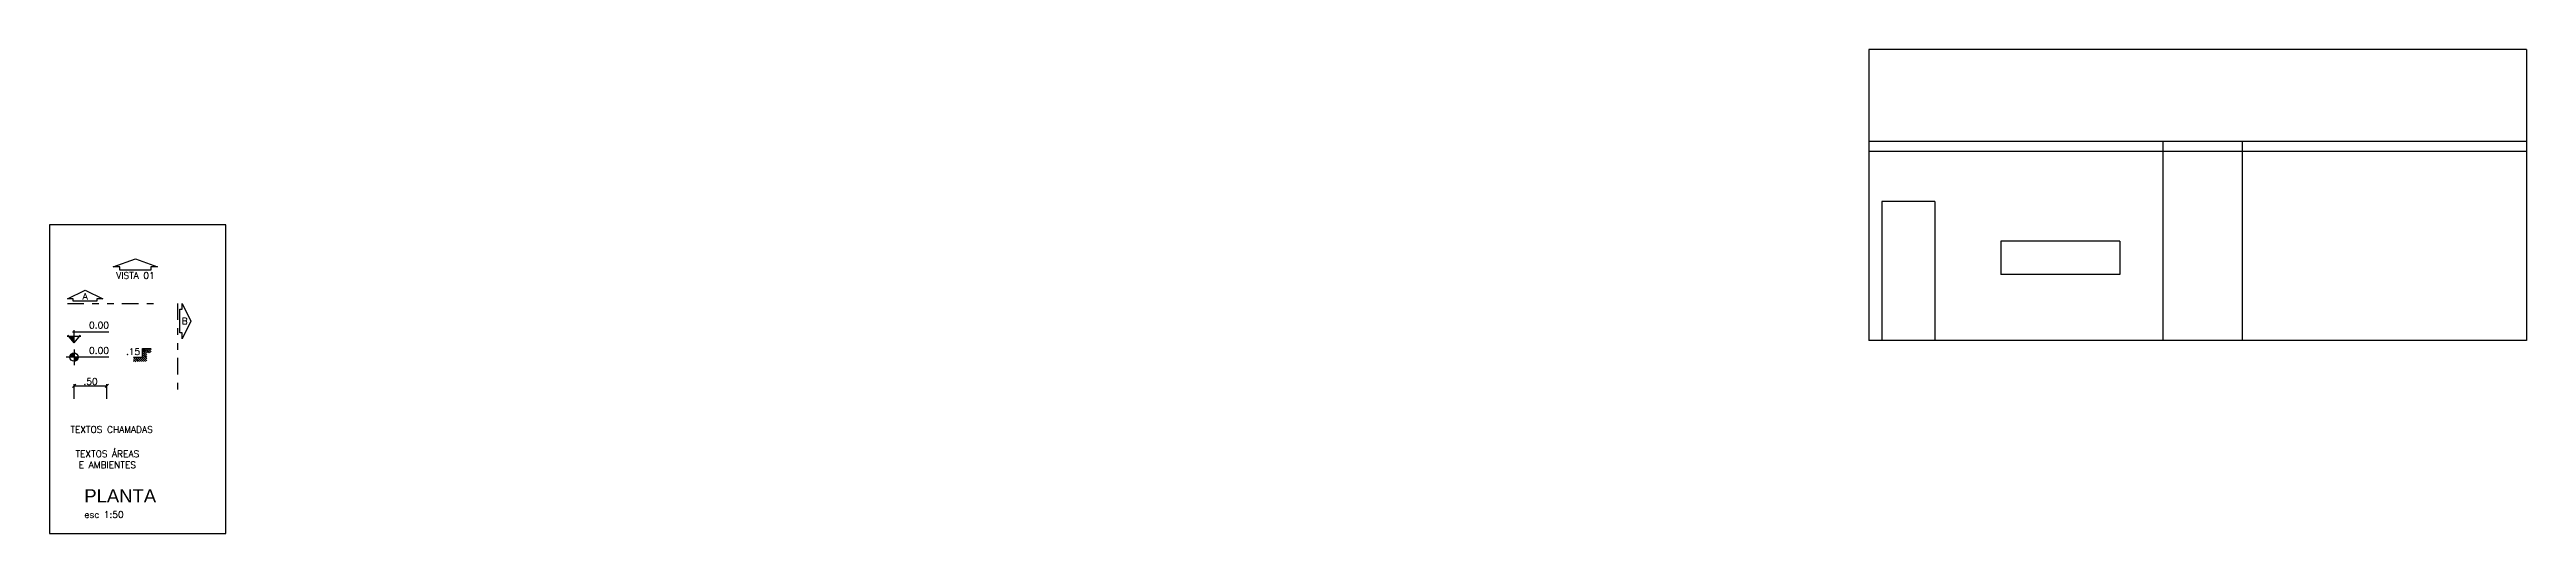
# Model space of a CAD drawing. Header units: metres. Extents: x 433 to 682, y 535 to 584.
# Drawn here: x 434.9 to 472.37, y 559.99 to 567.3 of the extents above; entities that cross this region are included whole.
import ezdxf

# ---------------------------------------------------------------- set-up
doc = ezdxf.new("R2010")
doc.units = ezdxf.units.M
doc.linetypes.add('DIVIDE', pattern=[1.25, 0.5, -0.25, 0, -0.25, 0, -0.25])
for name, color, linetype in [('ARQ-COTAS', 30, 'Continuous'), ('ARQ-LINHACORTE', 3, 'DIVIDE'), ('ARQ-NIVEL', 1, 'Continuous'), ('ARQ-PISO', 8, 'Continuous'), ('ARQ-TEXTO2', 2, 'Continuous'), ('ARQ-TEXTO3', 3, 'Continuous'), ('ARQ-TEXTO4', 4, 'Continuous'), ('ARQ_ALVENARIA', 4, 'Continuous')]:
    doc.layers.add(name, color=color, linetype=linetype)
doc.styles.add('ROMANS', font='romans.shx')
doc.dimstyles.new('1-50', dxfattribs={"dimscale": 0.5, "dimtxt": 0.2, "dimasz": 0.1, "dimexe": 0.05, "dimexo": 0.1, "dimgap": 0.03, "dimtad": 1, "dimzin": 5, "dimdsep": 46, "dimtxsty": 'ROMANS', "dimblk": 'OBLIQUE', "dimcen": 0, "dimclrd": 256, "dimclre": 256, "dimclrt": 2, "dimadec": 0, "dimazin": 0, "dimtfac": 1, "dimtofl": 0, "dimtmove": 2, "dimatfit": 3, "dimfxl": 0.04, "dimtolj": 1, "dimtzin": 1, "dimarcsym": 0})

msp = doc.modelspace()

# ---------------------------------------------------------------- texts
at = {"layer": 'ARQ-LINHACORTE', "color": 2, "char_height": 0.1, "style": 'ROMANS'}
for s, insert, attachment_point in [('VISTA 01', (436.201, 563.939), 2), ('A', (435.44, 563.574), 5), ('B', (436.947, 563.201), 5)]:
    msp.add_mtext(s, dxfattribs=dict(at, insert=insert, attachment_point=attachment_point))
at = {"layer": 'ARQ-NIVEL', "color": 2, "char_height": 0.1, "attachment_point": 9, "style": 'ROMANS'}
for s, insert in [('0.00', (435.801, 563.088)), ('0.00', (435.801, 562.706)), ('.15', (436.273, 562.688))]:
    msp.add_mtext(s, dxfattribs=dict(at, insert=insert))
at = {"layer": 'ARQ-TEXTO2', "insert": (435.218, 561.611), "char_height": 0.1, "attachment_point": 1, "style": 'ROMANS'}
msp.add_mtext('TEXTOS CHAMADAS', dxfattribs=at)
at = {"layer": 'ARQ-TEXTO3', "insert": (435.777, 561.11), "char_height": 0.1, "attachment_point": 5, "style": 'ROMANS'}
msp.add_mtext('TEXTOS ÁREAS\\PE AMBIENTES', dxfattribs=at)
at = {"layer": 'ARQ-TEXTO4', "insert": (435.428, 560.658), "char_height": 0.1, "attachment_point": 1, "style": 'ROMANS'}
msp.add_mtext('{\\fArial|b0|i0|c238|p34;\\H2x;\\C4;PLANTA\\Fromans|c0;\\H0.6666x;\\P\\H0.7501x;\\C2;esc 1:50}', dxfattribs=at)

# ---------------------------------------------------------------- blocks, each defined once
blk = doc.blocks.new('_Oblique')
at = {"color": 0, "linetype": 'ByBlock', "lineweight": -2}
blk.add_line((-0.5, -0.5), (0.5, 0.5), dxfattribs=at)
blk = doc.blocks.new('*D57')
at = {"layer": 'ARQ-COTAS', "lineweight": -2, "transparency": 16777216}
for p, q in [((435.273, 562.026), (435.273, 562.247)), ((435.273, 562.222), (435.77, 562.222)), ((435.77, 562.026), (435.77, 562.247))]:
    blk.add_line(p, q, dxfattribs=at)
at = {"layer": 'DEFPOINTS', "color": 0, "transparency": 16777216}
for p in [(435.77, 562.222), (435.273, 561.976), (435.77, 561.976)]:
    blk.add_point(p, dxfattribs=at)
at = {"layer": 'ARQ-COTAS', "lineweight": -2, "transparency": 16777216, "xscale": 0.05, "yscale": 0.05, "zscale": 0.05, "rotation": 180}
blk.add_blockref('_Oblique', (435.273, 562.222), dxfattribs=at)
at = {"layer": 'ARQ-COTAS', "lineweight": -2, "transparency": 16777216, "xscale": 0.05, "yscale": 0.05, "zscale": 0.05}
blk.add_blockref('_Oblique', (435.77, 562.222), dxfattribs=at)
at = {"layer": 'ARQ-COTAS', "color": 2, "transparency": 16777216, "insert": (435.522, 562.287), "char_height": 0.1, "attachment_point": 5, "style": 'ROMANS'}
blk.add_mtext('\\A1;.50', dxfattribs=at)
blk = doc.blocks.new('A$C4D0E081D')
at = {"layer": 'ARQ-NIVEL'}
h = blk.add_hatch(dxfattribs=at)
h.set_pattern_fill('ANSI31', color=8, scale=0.25, angle=90, style=0)
h.set_pattern_definition([(135, (-18.381433, -69.158416), (-0.022097087, -0.022097087), [])])
h.paths.add_polyline_path([(0.4, 0.3), (0.2, 0.3), (0.2, 0.1), (0, 0.1), (0, 0), (0.3, 0), (0.3, 0.2), (0.4, 0.2)])
at = {"layer": 'ARQ-NIVEL', "color": 2}
blk.add_lwpolyline([(0, 0.1), (0.2, 0.1), (0.2, 0.3), (0.4, 0.3)], dxfattribs=at)
blk = doc.blocks.new('nivel planta')
at = {"layer": 'ARQ-NIVEL', "color": 1}
for p, q in [((0, 0), (-0.969, 0)), ((-0.884, 0.007), (-0.791, 0.007)), ((-0.883, 0.015), (-0.791, 0.015)), ((-0.882, 0.023), (-0.791, 0.023)), ((-0.88, 0.03), (-0.791, 0.03)), ((-0.876, 0.038), (-0.791, 0.038)), ((-0.873, 0.046), (-0.791, 0.046)), ((-0.868, 0.054), (-0.791, 0.054)), ((-0.861, 0.062), (-0.791, 0.062)), ((-0.854, 0.069), (-0.791, 0.069)), ((-0.844, 0.077), (-0.791, 0.077)), ((-0.83, 0.085), (-0.791, 0.085)), ((-0.791, 0.174), (-0.791, -0.179)), ((-0.791, -0.001), (-0.697, -0.001)), ((-0.791, -0.009), (-0.698, -0.009)), ((-0.791, -0.016), (-0.699, -0.016)), ((-0.791, -0.024), (-0.7, -0.024)), ((-0.791, -0.032), (-0.703, -0.032)), ((-0.791, -0.04), (-0.706, -0.04)), ((-0.791, -0.048), (-0.71, -0.048)), ((-0.791, -0.056), (-0.715, -0.056)), ((-0.791, -0.063), (-0.722, -0.063)), ((-0.791, -0.071), (-0.73, -0.071)), ((-0.791, -0.079), (-0.74, -0.079)), ((-0.791, -0.087), (-0.755, -0.087))]:
    blk.add_line(p, q, dxfattribs=at)
blk.add_circle((-0.791, 0), 0.0937, dxfattribs=at)
blk = doc.blocks.new('nivel corte')
at = {"color": 1}
for p, q in [((-0.155, 0.15), (0.155, 0.15)), ((0, 0), (-0.144, 0.174)), ((0, 0.141), (-0.117, 0.141)), ((0, 0.131), (-0.109, 0.131)), ((0, 0.122), (-0.101, 0.122)), ((0, 0.113), (-0.093, 0.113)), ((0, 0.103), (-0.086, 0.103)), ((0, 0.094), (-0.078, 0.094)), ((0, 0.084), (-0.07, 0.084)), ((0, 0.075), (-0.062, 0.075)), ((0, 0.066), (-0.054, 0.066)), ((0, 0.056), (-0.047, 0.056)), ((0, 0.047), (-0.039, 0.047)), ((-0.038, 0.249), (0.791, 0.249)), ((0, 0.038), (-0.031, 0.038)), ((0, 0.028), (-0.023, 0.028)), ((0, 0.019), (-0.016, 0.019)), ((0, 0.009), (-0.008, 0.009)), ((0, 0), (0, 0.287)), ((0, 0), (0.144, 0.174))]:
    blk.add_line(p, q, dxfattribs=at)

# ---------------------------------------------------------------- dimensions: what is measured, and where the dimension line sits
at = {"layer": 'ARQ-COTAS'}
dim = msp.add_linear_dim(base=(435.77, 562.222), p1=(435.273, 561.976), p2=(435.77, 561.976), dimstyle='1-50', dxfattribs=at)
dim.commit()
dim.dimension.update_dxf_attribs({"geometry": '*D57', "text_midpoint": (435.522, 562.287)})

# ---------------------------------------------------------------- linework, layer by layer
msp.add_lwpolyline([(434.902, 559.99), (437.569, 559.99), (437.569, 564.657), (434.902, 564.657)], close=True)
at = {"layer": 'ARQ-LINHACORTE', "ltscale": 0.5}
for p, q in [((435.173, 563.467), (436.507, 563.467)), ((436.84, 563.467), (436.84, 562.134))]:
    msp.add_line(p, q, dxfattribs=at)
at = {"layer": 'ARQ-LINHACORTE', "linetype": 'ByBlock'}
for points in [[(436.434, 563.972), (435.967, 563.972), (435.967, 564.022), (435.867, 564.022), (436.201, 564.139), (436.534, 564.022), (436.434, 564.022), (436.434, 563.972)], [(435.618, 563.501), (435.262, 563.501), (435.262, 563.534), (435.173, 563.534), (435.44, 563.667), (435.707, 563.534), (435.618, 563.534), (435.618, 563.501)], [(436.873, 563.023), (436.873, 563.378), (436.907, 563.378), (436.907, 563.467), (437.04, 563.201), (436.907, 562.934), (436.907, 563.023), (436.873, 563.023)]]:
    msp.add_lwpolyline(points, dxfattribs=at)
at = {"layer": 'ARQ-PISO'}
for p, q in [((472.372, 567.304), (462.422, 567.304)), ((472.372, 565.915), (462.422, 565.915)), ((472.372, 565.762), (462.422, 565.762)), ((463.422, 565.006), (462.622, 565.006)), ((466.222, 564.406), (464.423, 564.406)), ((466.222, 563.906), (464.423, 563.906)), ((472.372, 562.906), (462.422, 562.906))]:
    msp.add_line(p, q, dxfattribs=at)
at = {"layer": 'ARQ_ALVENARIA'}
for p, q in [((462.422, 567.304), (462.422, 562.906)), ((472.372, 567.304), (472.372, 562.906)), ((466.872, 565.915), (466.872, 562.906)), ((468.072, 565.915), (468.072, 562.906)), ((462.622, 565.006), (462.622, 562.906)), ((463.422, 565.006), (463.422, 562.906)), ((464.423, 564.406), (464.423, 563.906)), ((466.222, 564.406), (466.222, 563.906))]:
    msp.add_line(p, q, dxfattribs=at)

# ---------------------------------------------------------------- block references
at = {"layer": 'ARQ-NIVEL'}
for name, p, xscale, yscale, zscale in [('nivel corte', (435.273, 562.871), 0.6666666000000134, 0.6666666000000134, 0.6666666000000134), ('nivel planta', (435.8, 562.655), 0.6666666000000134, 0.6666666000000134, 0.6666666000000134), ('A$C4D0E081D', (436.173, 562.588), 0.6666666650000082, 0.6666666650000082, 0.6666666650000082)]:
    msp.add_blockref(name, p, dxfattribs=dict(at, xscale=xscale, yscale=yscale, zscale=zscale))

msp.set_redraw_order([(e.dxf.handle, doc.entitydb.next_handle()) for e in msp.query("TEXT MTEXT ATTDEF DIMENSION ARC_DIMENSION")])  # texts and dimensions are drawn at this point

doc.saveas('drawing.dxf')
